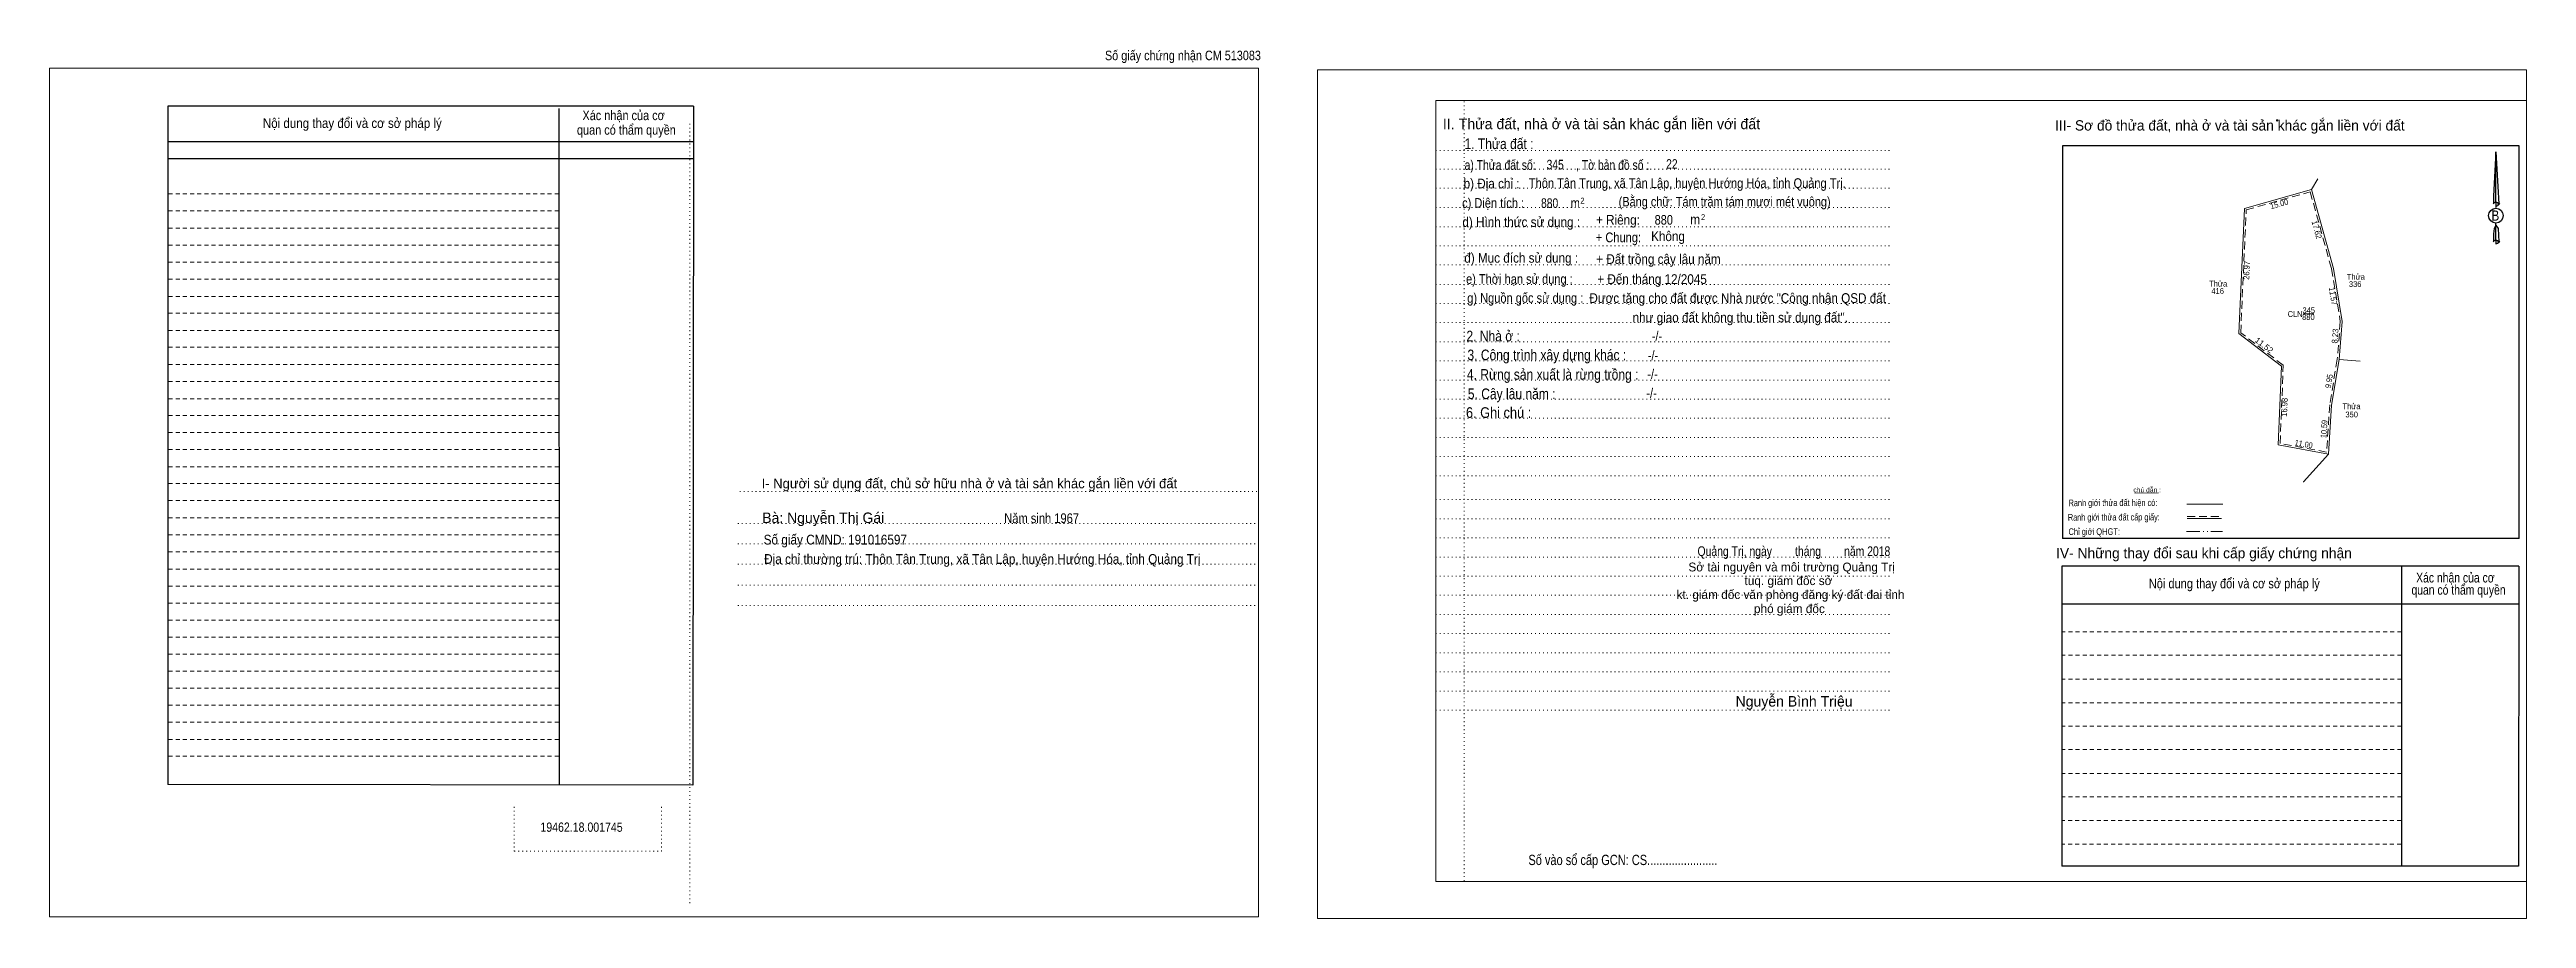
# Model space of a CAD drawing. Header units: metres. Extents: x 547634 to 549214, y 1835219 to 1835577.
# Drawn here: x 547634 to 548168, y 1835219 to 1835406 of the extents above; entities that cross this region are included whole.
import ezdxf
from ezdxf.enums import TextEntityAlignment as Align

# ---------------------------------------------------------------- set-up
doc = ezdxf.new("R2010")
doc.units = ezdxf.units.M
doc.header["$LTSCALE"] = 0.57
doc.header["$PDMODE"] = 32
doc.header["$PDSIZE"] = 0.285
for name, pattern in [('DASH_DOUBLE_DOT', [9.2, 5, -1.2, 0.3, -1.2, 0.3, -1.2]), ('DOTTED', [1.5, 0.3, -1.2]), ('MEDIUM_DASHED', [4.5, 3, -1.5]), ('SHORT_DASHED', [2.7, 1.5, -1.2])]:
    doc.linetypes.add(name, pattern=pattern)
for name, color, linetype, lineweight in [('1', 7, 'DOTTED', 13), ('18', 7, 'Continuous', 25), ('28', 7, 'SHORT_DASHED', 13), ('4', 7, 'Continuous', 13), ('55', 7, 'Continuous', 13)]:
    doc.layers.add(name, color=color, linetype=linetype, lineweight=lineweight)
doc.layers.add('40', color=7, linetype='Continuous')

msp = doc.modelspace()

# ---------------------------------------------------------------- texts
at = {"layer": '18'}
for s, height, p in [('II. Thửa đất, nhà ở và tài sản khác gắn liền với đất', 2.282, (547968.495, 1835388.69)), ('Bà: Nguyễn Thị Gái', 2.25, (547800.97, 1835303.93)), ('Sở tài nguyên và môi trường Quảng Trị', 1.901, (548009.43, 1835293.51)), ('tuq. giám đốc sở', 1.902, (548008.73, 1835290.57)), ('kt. giám đốc văn phòng đăng ký đất đai tỉnh', 1.902, (548009.18, 1835287.57)), ('phó giám đốc', 1.902, (548008.935, 1835284.54)), ('Nguyễn Bình Triệu', 2.259, (548009.945, 1835264.42))]:
    msp.add_text(s, height=height, dxfattribs=at).set_placement(p, align=Align.CENTER)
for s, height, width, p in [('a) Thửa đất số:              , Tờ bản đồ số : ', 2.091, 0.8, (547959.21, 1835379.94)), ('1. Thửa đất :', 2.282, 0.85, (547946.43, 1835384.41)), ('345', 2.07, 0.8, (547958.52, 1835380.03)), ('22', 2.07, 0.8, (547983.64, 1835380.16)), ('b) Địa chỉ : ', 2.091, 0.9, (547945.175, 1835375.95)), ('c) Diện tích :                                                   ', 2.091, 0.85, (547962, 1835371.77)), ('880', 2.07, 0.8, (547957.325, 1835371.74)), (' m', 2.091, 0.85, (547962.52, 1835371.77)), ('2', 1.267, 0.75, (547964.4, 1835372.69)), ('(Bằng chữ: Tám trăm tám mươi mét vuông)', 2.07, 0.85, (547994.995, 1835372.06)), ('d) Hình thức sử dụng :', 2.091, 0.9, (547951.21, 1835367.67)), ('       + Chung:', 2.091, 0.85, (547969.825, 1835364.36)), ('+ Riêng: ', 2.091, 0.9, (547972.385, 1835368.14)), ('Không', 2.091, 0.9, (547982.81, 1835364.61)), ('880', 2.07, 0.85, (547981.895, 1835368.14)), (' m', 2.091, 0.9, (547988.305, 1835368.23)), ('2', 1.267, 0.8, (547990.355, 1835369.13)), ('B', 2.191, 0.85, (548160.905, 1835369)), ('đ) Mục đích sử dụng :', 2.091, 0.9, (547951.2, 1835359.95)), ('+ Đất trồng cây lâu năm', 2.09, 0.9, (547980.75, 1835359.69)), ('e) Thời hạn sử dụng :', 2.091, 0.85, (547950.82, 1835355.41)), ('+ Đến tháng 12/2045', 2.09, 0.9, (547979.375, 1835355.38)), ('g) Nguồn gốc sử dụng :', 2.091, 0.85, (547952.08, 1835351.33)), ('2. Nhà ở :', 2.282, 0.85, (547945.17, 1835343.03)), ('3. Công trình xây dựng khác :', 2.282, 0.85, (547956.725, 1835338.97)), ('4. Rừng sản xuất là rừng trồng :', 2.282, 0.85, (547957.98, 1835334.77)), ('6. Ghi chú :', 2.282, 0.9, (547946.34, 1835326.56)), ('5. Cây lâu năm :', 2.282, 0.85, (547949.16, 1835330.6)), ('Quảng Trị, ngày        tháng        năm 2018', 2.089, 0.8, (548009.905, 1835296.82)), ('19462.18.001745', 2, 0.85, (547748.945, 1835237.47)), ('Số vào sổ cấp GCN: CS.......................', 2.215, 0.8, (547973.105, 1835230.31))]:
    msp.add_text(s, height=height, dxfattribs=dict(at, width=width)).set_placement(p, align=Align.CENTER)
for s, height, width, p in [('Thôn Tân Trung, xã Tân Lập, huyện Hướng Hóa, tỉnh Quảng Trị.', 2.088, 0.85, (547952.86, 1835376.04)), ('Được tặng cho đất được Nhà nước "Công nhận QSD đất ', 2.088, 0.9, (547965.89, 1835351.3)), ('như giao đất không thu tiền sử dụng đất".', 2.09, 0.9, (547975.18, 1835347.12))]:
    msp.add_text(s, height=height, dxfattribs=dict(at, width=width)).set_placement(p)
at = {"layer": '28'}
for s, height, width, p in [('Xác nhận của cơ', 2.066, 0.85, (547758, 1835390.64)), ('Xác nhận của cơ', 2.066, 0.85, (547758, 1835390.64)), ('Nội dung thay đổi và cơ sở pháp lý', 2.066, 0.9, (547699.605, 1835388.96)), ('Nội dung thay đổi và cơ sở pháp lý', 2.066, 0.9, (547699.605, 1835388.96)), (' quan có thẩm quyền', 2.066, 0.85, (547758.27, 1835387.5)), (' quan có thẩm quyền', 2.066, 0.85, (547758.27, 1835387.5)), ('-/-', 2.091, 0.85, (547980.435, 1835343.14)), ('-/-', 2.091, 0.85, (547979.585, 1835338.98)), ('-/-', 2.091, 0.85, (547979.475, 1835334.92)), ('-/-', 2.091, 0.85, (547979.265, 1835330.83)), ('Nội dung thay đổi và cơ sở pháp lý', 2.091, 0.85, (548104.7, 1835289.87)), ('Xác nhận của cơ', 2.091, 0.8, (548152.285, 1835291.13)), (' quan có thẩm quyền', 2.091, 0.8, (548152.655, 1835288.5))]:
    msp.add_text(s, height=height, dxfattribs=dict(at, width=width)).set_placement(p, align=Align.CENTER)
for s, height, p in [('III- Sơ đồ thửa đất, nhà ở và tài sản khác gắn liền với đất', 2.218, (548103.745, 1835388.4)), ('I- Người sử dụng đất, chủ sở hữu nhà ở và tài sản khác gắn liền với đất', 2.095, (547832.43, 1835311.4)), ('IV- Những thay đổi sau khi cấp giấy chứng nhận', 2.218, (548098.175, 1835296.35))]:
    msp.add_text(s, height=height, dxfattribs=at).set_placement(p, align=Align.CENTER)
for s, width, p in [('Năm sinh 1967', 0.85, (547839.93, 1835303.91)), ('Số giấy CMND: 191016597', 0.9, (547788.14, 1835299.3)), ('Địa chỉ thường trú: Thôn Tân Trung, xã Tân Lập, huyện Hướng Hóa, tỉnh Quảng Trị', 0.9, (547788.25, 1835295.13))]:
    msp.add_text(s, height=2.106, dxfattribs=dict(at, width=width)).set_placement(p)
at = {"layer": '4'}
for s, rotation, width, p in [('15.00', 15.788, 0.95, (548114.53, 1835371.9929)), ('17.62', 285.503, 0.95, (548121.8506, 1835366.897)), ('26.97', 87.407, 0.85, (548107.9823, 1835358.2767)), ('11.57', 279.405, 0.9, (548125.3494, 1835352.6721)), ('8.23', 85.398, 0.85, (548127.0243, 1835344.1099)), ('11.52', 322.692, 1.05, (548110.7462, 1835341.696)), ('9.95', 80.576, 0.9, (548125.7028, 1835334.3627)), ('16.98', 87.672, 0.85, (548116.1138, 1835328.8046)), ('10.59', 86.319, 0.9, (548124.6487, 1835324.1149)), ('11.00', 349.467, 0.9, (548119.5307, 1835320.3166))]:
    msp.add_text(s, height=1.25, rotation=rotation, dxfattribs=dict(at, width=width)).set_placement(p, align=Align.CENTER)
for s, width, p in [('Thửa', 0.85, (548101.23, 1835354.82)), ('Thửa', 0.85, (548130.86, 1835356.3)), ('336', 0.85, (548130.725, 1835354.72)), ('416', 0.85, (548101.125, 1835353.25)), ('345', 0.85, (548120.725, 1835349.09)), ('CLN', 0.95, (548117.785, 1835348.29)), ('880', 0.85, (548120.65, 1835347.63)), ('Thửa', 0.85, (548129.92, 1835328.43)), ('350', 0.85, (548129.97, 1835326.66))]:
    msp.add_text(s, height=1.25, dxfattribs=dict(at, width=width)).set_placement(p, align=Align.CENTER)
at = {"layer": '40', "width": 0.85}
msp.add_text('Số giấy chứng nhận CM 513083', height=2.05, dxfattribs=at).set_placement((547878.395, 1835403.54), align=Align.CENTER)
at = {"layer": '55'}
for s, height, width, p in [('Ranh giới thửa đất hiện có:', 1.427, 0.8, (548078.5783, 1835307.5722)), ('Chỉ giới QHGT:', 1.42, 0.85, (548074.5583, 1835301.3731)), ('Ranh giới thửa đất cấp giấy:', 1.42, 0.8, (548078.7733, 1835304.4729))]:
    msp.add_text(s, height=height, rotation=0.135, dxfattribs=dict(at, width=width)).set_placement(p, align=Align.CENTER)
msp.add_text('chú dẫn :', height=1.049, rotation=359.974, dxfattribs=at).set_placement((548085.9548, 1835310.5385), align=Align.CENTER)

# ---------------------------------------------------------------- linework, layer by layer
at = {"layer": '1', "linetype": 'Continuous'}
for p, q in [((547932.83, 1835394.86), (548167.59, 1835394.86)), ((547932.83, 1835394.86), (547932.83, 1835226.74)), ((548167.59, 1835394.86), (548167.59, 1835225.39)), ((547932.83, 1835226.74), (548167.59, 1835226.74))]:
    msp.add_line(p, q, dxfattribs=at)
at = {"layer": '1'}
for p, q in [((547938.95, 1835394.64), (547938.95, 1835226.63)), ((547772.27, 1835389.87), (547772.27, 1835221.8)), ((547932.83, 1835384.13), (547942.34, 1835384.13)), ((547932.83, 1835384.13), (548030.54, 1835384.13)), ((547932.83, 1835380.1), (548030.54, 1835380.1)), ((547932.83, 1835375.96), (548030.54, 1835375.96)), ((547932.83, 1835371.82), (548030.54, 1835371.82)), ((547932.83, 1835367.7), (548030.54, 1835367.7)), ((547932.83, 1835363.57), (548030.54, 1835363.57)), ((547932.83, 1835359.47), (548030.54, 1835359.47)), ((547932.83, 1835355.29), (548030.54, 1835355.29)), ((547932.83, 1835351.19), (548030.54, 1835351.19)), ((547932.83, 1835347.1), (548030.54, 1835347.1)), ((547932.83, 1835342.91), (548030.54, 1835342.91)), ((547932.83, 1835338.84), (548030.54, 1835338.84)), ((547932.83, 1835334.7), (548030.54, 1835334.7)), ((547932.83, 1835330.56), (548030.54, 1835330.56)), ((547932.83, 1835326.48), (548030.54, 1835326.48)), ((547932.83, 1835322.34), (548030.54, 1835322.34)), ((547932.83, 1835318.23), (548030.54, 1835318.23)), ((547932.83, 1835314.11), (548030.54, 1835314.11)), ((547783, 1835310.72), (547894.67, 1835310.72)), ((547932.83, 1835309), (548030.54, 1835309)), ((547782.6, 1835303.85), (547894.28, 1835303.85)), ((547932.83, 1835304.82), (548030.54, 1835304.82)), ((547782.6, 1835299.42), (547894.28, 1835299.42)), ((547932.83, 1835300.72), (548030.54, 1835300.72)), ((547782.6, 1835295.05), (547894.28, 1835295.05)), ((547932.83, 1835296.58), (548030.54, 1835296.58)), ((547932.83, 1835292.47), (548030.54, 1835292.47)), ((547782.6, 1835290.53), (547894.28, 1835290.53)), ((547782.6, 1835286.14), (547894.28, 1835286.14)), ((547932.83, 1835288.37), (548030.54, 1835288.37)), ((547932.83, 1835284.23), (548030.54, 1835284.23)), ((547932.83, 1835280.14), (548030.54, 1835280.14)), ((547932.83, 1835275.98), (548030.54, 1835275.98)), ((547932.83, 1835271.88), (548030.54, 1835271.88)), ((547932.83, 1835267.74), (548030.54, 1835267.74)), ((547932.83, 1835263.62), (548030.54, 1835263.62)), ((547734.47, 1835242.83), (547734.47, 1835233.29)), ((547766.19, 1835242.83), (547766.19, 1835233.29)), ((547734.47, 1835233.29), (547766.19, 1835233.29))]:
    msp.add_line(p, q, dxfattribs=at)
at = {"layer": '1', "linetype": 'Continuous'}
for points in [[(547634.43, 1835219.18), (547894.69, 1835219.18), (547894.69, 1835401.8), (547634.43, 1835401.8)], [(547634.43, 1835401.8), (547894.69, 1835401.8), (547894.69, 1835219.18), (547634.43, 1835219.18)], [(547907.34, 1835218.82), (548167.59, 1835218.82), (548167.59, 1835401.44), (547907.34, 1835401.44)]]:
    msp.add_lwpolyline(points, close=True, dxfattribs=at)
msp.add_lwpolyline([(547942.34, 1835394.86), (548167.59, 1835394.86), (548167.59, 1835226.74), (547942.34, 1835226.74)], dxfattribs=at)
at = {"layer": '18'}
for p, q in [((548161, 1835383.8), (548161.61, 1835372.61)), ((548161, 1835383.8), (548161.61, 1835372.61)), ((548161, 1835383.8), (548161.61, 1835372.61)), ((548160.53, 1835374.3), (548160.46, 1835372.61)), ((548161, 1835372.93), (548161, 1835372.46)), ((548161, 1835372.46), (548161, 1835372.21)), ((548161, 1835372.21), (548161, 1835371.82)), ((548161, 1835372.21), (548161, 1835371.82)), ((548161, 1835372.21), (548161, 1835371.82)), ((548161, 1835368), (548161, 1835368.54)), ((548161, 1835368), (548161, 1835368.54)), ((548161, 1835368), (548161, 1835368.54)), ((548161, 1835368), (548161.47, 1835367.35)), ((548161, 1835368), (548161.47, 1835367.35)), ((548161, 1835368), (548161.47, 1835367.35)), ((548161.47, 1835367.35), (548161.61, 1835364.47)), ((548161.47, 1835367.35), (548161.61, 1835364.47)), ((548161.47, 1835367.35), (548161.61, 1835364.47)), ((548161, 1835364.83), (548161, 1835364.38)), ((548161, 1835364.38), (548161, 1835364.08))]:
    msp.add_line(p, q, dxfattribs=at)
for points in [[(548161, 1835372.93), (548161, 1835383.8), (548160.53, 1835374.3)], [(548161, 1835364.83), (548161, 1835368), (548160.64, 1835367.35), (548160.53, 1835366.18), (548160.46, 1835364.47)]]:
    msp.add_lwpolyline(points, dxfattribs=at)
msp.add_ellipse((548161.0217, 1835370.0859), major_axis=(0, 1.5955), ratio=0.983453, dxfattribs=at)
for centre, start_param, end_param in [((548161.0223, 1835372.5445), 1.57079633, 3.07445202), ((548161.0223, 1835372.5445), 0.06714063, 1.57079633), ((548161.0223, 1835372.5445), 4.71238898, 6.28318531), ((548161.0223, 1835364.4012), 2.49106941, 3.07427841), ((548161.0223, 1835364.4012), 1.57079633, 2.49106941), ((548161.0223, 1835364.4012), 0.06714063, 1.57079633), ((548161.0223, 1835364.4012), 4.71238898, 6.28318531)]:
    msp.add_ellipse(centre, major_axis=(0.5752, 0), ratio=0.655448, start_param=start_param, end_param=end_param, dxfattribs=at)
for p in [(548161.61, 1835372.61), (548161.61, 1835364.47)]:
    msp.add_point(p, dxfattribs=at)
at = {"layer": '28', "linetype": 'Continuous', "lineweight": 25}
for p, q in [((547773.03, 1835393.62), (547659.88, 1835393.62)), ((547744.03, 1835393.16), (547744.12, 1835247.54)), ((547773.03, 1835393.62), (547772.9, 1835247.54)), ((547773.03, 1835386), (547659.99, 1835386)), ((547773.03, 1835386), (547659.99, 1835386)), ((547773.03, 1835382.31), (547659.99, 1835382.31)), ((548067.74, 1835385.12), (548067.74, 1835300.61)), ((548166.04, 1835300.61), (548067.74, 1835300.61)), ((548140.66, 1835294.67), (548140.72, 1835230.08)), ((548165.97, 1835294.67), (548165.9, 1835230.08)), ((548165.9, 1835286.46), (548067.6, 1835286.46)), ((547772.9, 1835247.54), (547659.88, 1835247.62)), ((548165.9, 1835230.08), (548067.6, 1835230.08))]:
    msp.add_line(p, q, dxfattribs=at)
at = {"layer": '28'}
for p, q in [((547744.03, 1835374.77), (547659.88, 1835374.77)), ((547744.03, 1835371.1), (547659.88, 1835371.1)), ((547744.03, 1835367.42), (547659.88, 1835367.42)), ((547744.03, 1835363.72), (547659.88, 1835363.72)), ((547744.03, 1835360.08), (547659.88, 1835360.08)), ((547744.03, 1835356.41), (547659.88, 1835356.41)), ((547744.03, 1835352.7), (547659.88, 1835352.7)), ((547744.03, 1835349.1), (547659.88, 1835349.1)), ((547744.03, 1835345.39), (547659.88, 1835345.39)), ((547744.03, 1835341.76), (547659.88, 1835341.76)), ((547744.03, 1835338.08), (547659.88, 1835338.08)), ((547744.03, 1835334.38), (547659.88, 1835334.38)), ((547744.03, 1835330.69), (547659.88, 1835330.69)), ((547744.03, 1835327.07), (547659.88, 1835327.07)), ((547744.03, 1835323.4), (547659.88, 1835323.4)), ((547744.03, 1835319.72), (547659.88, 1835319.72)), ((547744.03, 1835316.05), (547659.88, 1835316.05)), ((547744.03, 1835312.42), (547659.88, 1835312.42)), ((547744.03, 1835308.74), (547659.88, 1835308.74)), ((547744.03, 1835305.04), (547659.88, 1835305.04)), ((547744.03, 1835301.36), (547659.88, 1835301.36)), ((547744.03, 1835297.73), (547659.88, 1835297.73)), ((547744.03, 1835294.02), (547659.88, 1835294.02)), ((547744.03, 1835290.37), (547659.88, 1835290.37)), ((547744.03, 1835286.68), (547659.88, 1835286.68)), ((547744.03, 1835283), (547659.88, 1835283)), ((547744.03, 1835279.37), (547659.88, 1835279.37)), ((547744.03, 1835275.68), (547659.88, 1835275.68)), ((548140.66, 1835280.52), (548067.6, 1835280.52)), ((548140.66, 1835275.46), (548067.6, 1835275.46)), ((547744.03, 1835272.02), (547659.88, 1835272.02)), ((548140.66, 1835270.33), (548067.6, 1835270.33)), ((547744.03, 1835268.35), (547659.88, 1835268.35)), ((547744.03, 1835264.7), (547659.88, 1835264.7)), ((548140.66, 1835265.26), (548067.6, 1835265.26)), ((547744.03, 1835261.04), (547659.88, 1835261.04)), ((548140.66, 1835260.18), (548067.6, 1835260.18)), ((547744.03, 1835257.34), (547659.88, 1835257.34)), ((548140.66, 1835255.18), (548067.6, 1835255.18)), ((547744.03, 1835253.74), (547659.88, 1835253.74)), ((548140.66, 1835250.03), (548067.6, 1835250.03)), ((548140.66, 1835244.99), (548067.6, 1835244.99)), ((548140.59, 1835239.88), (548067.6, 1835239.88)), ((548140.59, 1835234.8), (548067.6, 1835234.8))]:
    msp.add_line(p, q, dxfattribs=at)
at = {"layer": '28', "linetype": 'Continuous', "lineweight": 25}
for points in [[(547773.03, 1835393.62), (547659.88, 1835393.62), (547659.88, 1835247.62)], [(548166.04, 1835300.61), (548166.04, 1835385.12), (548067.74, 1835385.12)], [(548165.97, 1835294.67), (548067.6, 1835294.67), (548067.6, 1835230.08)]]:
    msp.add_lwpolyline(points, dxfattribs=at)
at = {"layer": '28'}
msp.add_point((548113.93, 1835390.59), dxfattribs=at)
at = {"layer": '4'}
for p, q in [((548121.32, 1835375.71), (548106.89, 1835371.63)), ((548119.49, 1835348.94), (548121.8, 1835348.94)), ((548124.95, 1835318.73), (548114.14, 1835320.74))]:
    msp.add_line(p, q, dxfattribs=at)
for points in [[(548122.67, 1835378.02), (548121.32, 1835375.71), (548126.03, 1835358.73), (548127.92, 1835347.32), (548127.26, 1835339.12)], [(548114.14, 1835320.74), (548114.83, 1835337.71), (548105.67, 1835344.69), (548106.89, 1835371.63)], [(548124.95, 1835318.73), (548125.63, 1835329.3), (548127.26, 1835339.12), (548131.78, 1835338.74)], [(548119.6, 1835312.74), (548119.58, 1835312.81), (548124.95, 1835318.73)]]:
    msp.add_lwpolyline(points, dxfattribs=at)
at = {"layer": '4', "linetype": 'MEDIUM_DASHED'}
msp.add_lwpolyline([(548121.04, 1835375.21), (548125.64, 1835358.64), (548127.52, 1835347.3), (548126.86, 1835339.17), (548125.23, 1835329.35), (548124.58, 1835319.2), (548114.56, 1835321.07), (548115.24, 1835337.9), (548106.08, 1835344.88), (548107.27, 1835371.33)], close=True, dxfattribs=at)
at = {"layer": '55'}
for p, q in [((548083.3, 1835310.36), (548088.39, 1835310.4)), ((548094.47, 1835308.01), (548102.2, 1835308.01)), ((548094.54, 1835304.88), (548101.96, 1835304.88)), ((548094.54, 1835304.88), (548101.96, 1835304.88))]:
    msp.add_line(p, q, dxfattribs=at)
at = {"layer": '55', "linetype": 'DASH_DOUBLE_DOT'}
msp.add_line((548094.44, 1835302.08), (548102.14, 1835302.08), dxfattribs=at)
at = {"layer": '55', "linetype": 'MEDIUM_DASHED'}
msp.add_line((548094.54, 1835305.36), (548102.14, 1835305.36), dxfattribs=at)

msp.set_redraw_order([(e.dxf.handle, doc.entitydb.next_handle()) for e in msp.query("TEXT MTEXT ATTDEF DIMENSION ARC_DIMENSION")])  # texts and dimensions are drawn at this point

doc.saveas('drawing.dxf')
